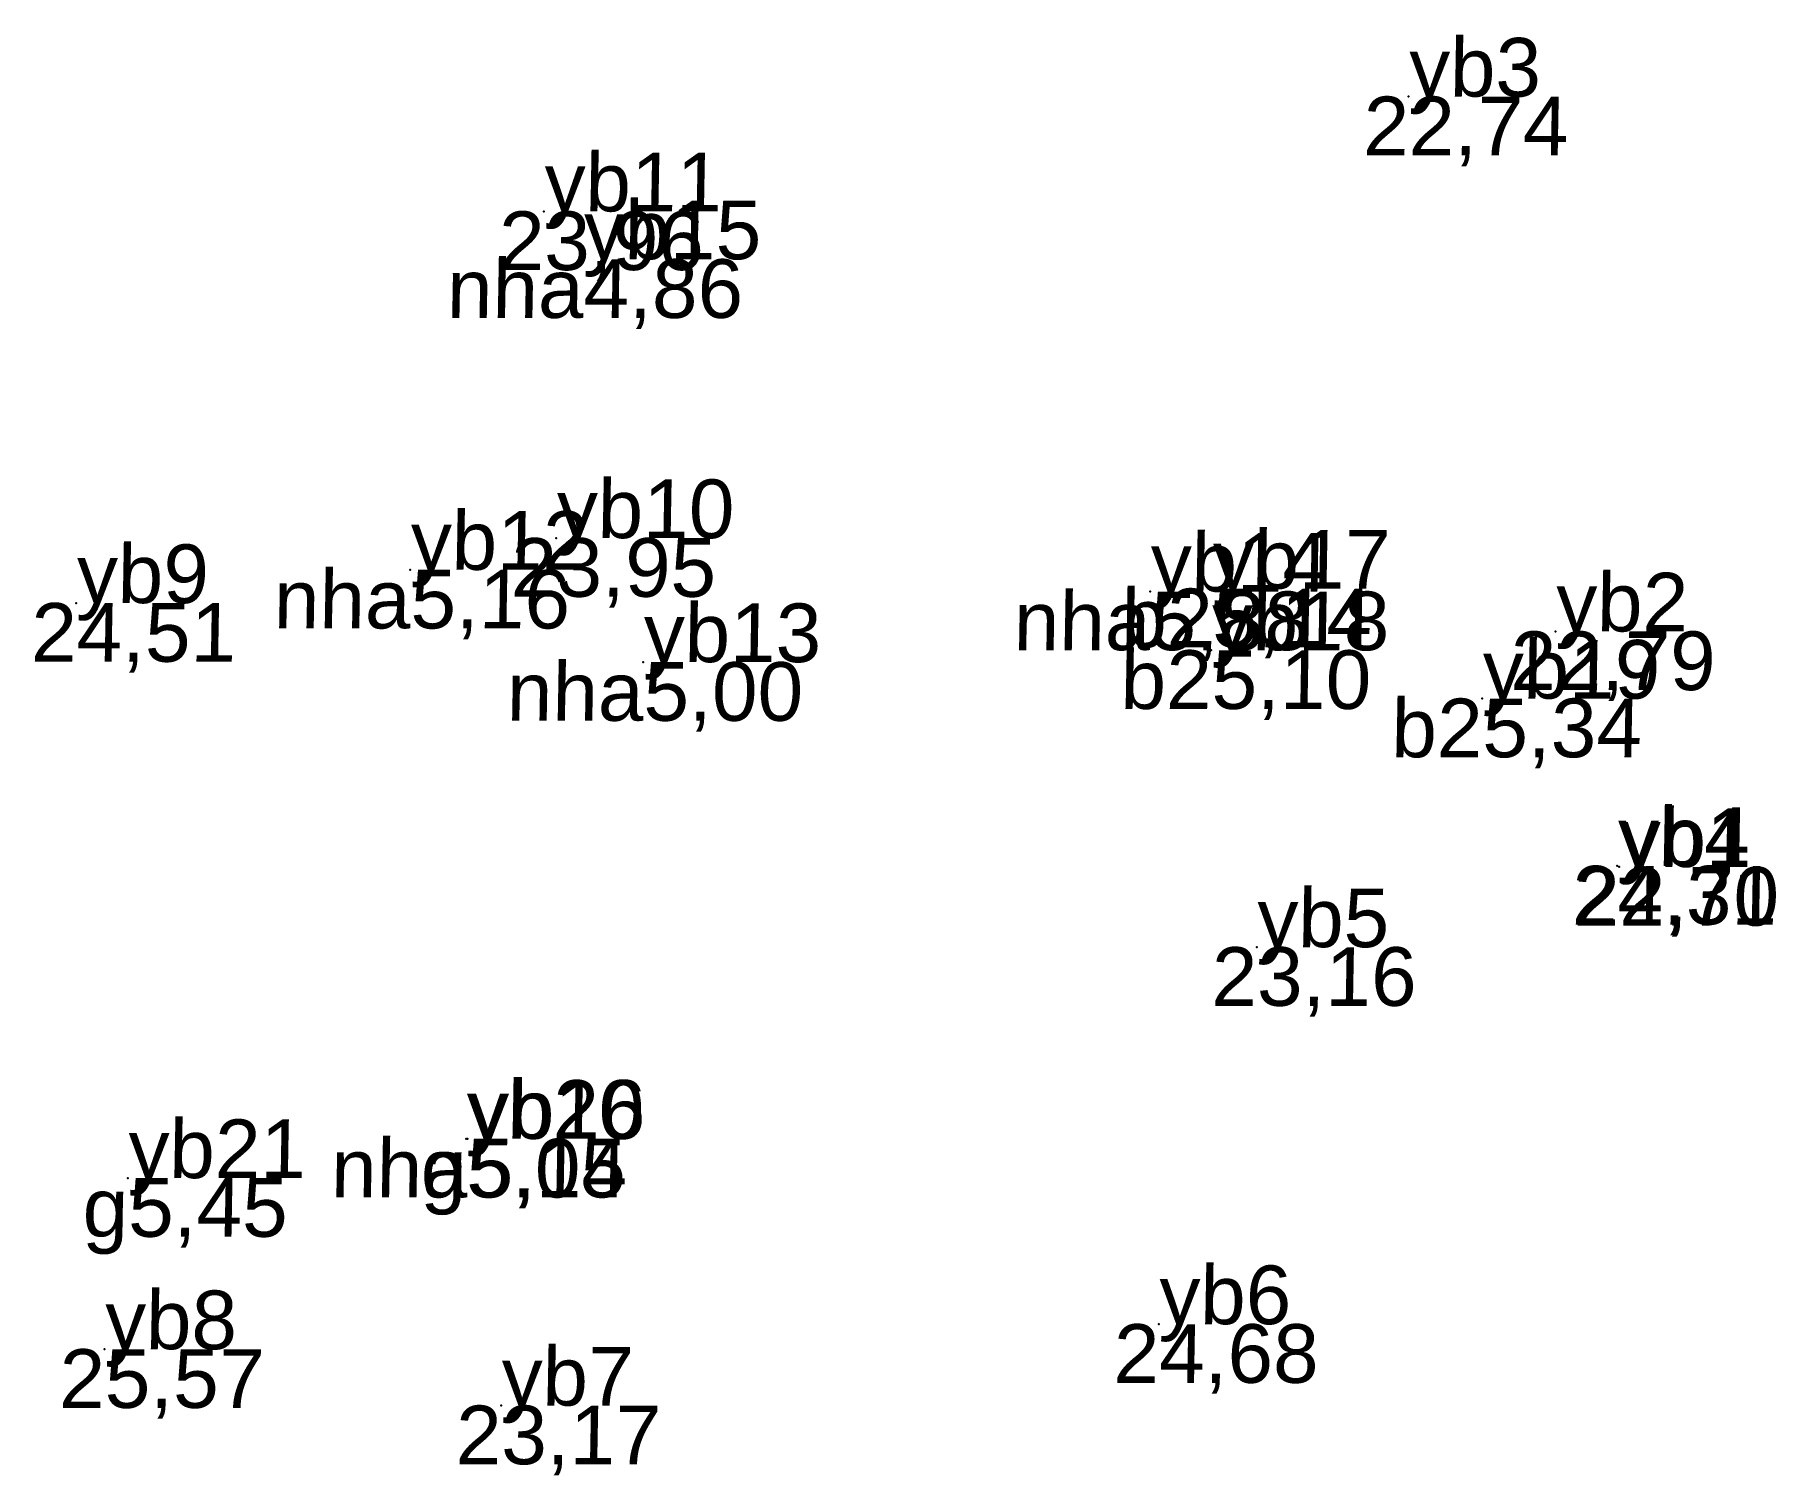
# Model space of a CAD drawing. Header units: metres. Extents: x 584732 to 606137, y 2257469 to 2286410.
# Drawn here: x 600310.91 to 600340.59, y 2283191.48 to 2283216.04 of the extents above; entities that cross this region are included whole.
import ezdxf
from ezdxf.enums import TextEntityAlignment as Align

# ---------------------------------------------------------------- set-up
doc = ezdxf.new("R2010")
doc.units = ezdxf.units.M
doc.header["$MEASUREMENT"] = 0
for name, color, linetype in [('diem', 2, 'Continuous'), ('Docao', 22, 'Continuous'), ('Madiem', 5, 'Continuous'), ('Tendiem', 7, 'Continuous')]:
    doc.layers.add(name, color=color, linetype=linetype)
doc.styles.add('VnArial', font='txt')

msp = doc.modelspace()

# ---------------------------------------------------------------- texts
at = {"layer": 'Docao', "style": 'VnArial', "oblique": 1}
for s, p in [('2,74', (600334.328, 2283214.983, 2.742)), ('3,96', (600319.592, 2283213.026, 3.963)), ('4,86', (600320.262, 2283212.21, 4.856)), ('3,95', (600319.801, 2283207.456, 3.95)), ('5,16', (600317.312, 2283206.916, 5.163)), ('5,88', (600329.923, 2283206.546, 5.878)), ('5,14', (600330.98, 2283206.595, 5.135)), ('4,51', (600311.621, 2283206.349, 4.509)), ('2,79', (600336.835, 2283205.865, 2.787)), ('5,00', (600321.283, 2283205.342, 5.002)), ('5,10', (600330.966, 2283205.544, 5.101)), ('5,34', (600335.582, 2283204.72, 5.342)), ('4,31', (600337.886, 2283201.869, 4.309)), ('2,70', (600337.917, 2283201.85, 2.698)), ('3,16', (600331.741, 2283200.483, 3.164)), ('5,05', (600318.264, 2283197.216, 5.051)), ('5,14', (600318.287, 2283197.216, 5.142)), ('5,45', (600312.5, 2283196.546, 5.452)), ('4,68', (600330.071, 2283194.056, 4.675)), ('5,57', (600312.102, 2283193.629, 5.573)), ('3,17', (600318.86, 2283192.668, 3.165))]:
    msp.add_text(s, height=1, dxfattribs=at).set_placement(p, align=Align.TOP_LEFT)
at = {"layer": 'Madiem', "style": 'VnArial', "oblique": 1}
for s, p in [('2', (600334.328, 2283214.983, 2.742)), ('2', (600319.592, 2283213.026, 3.963)), ('nha', (600320.262, 2283212.21, 4.856)), ('2', (600319.801, 2283207.456, 3.95)), ('nha', (600317.312, 2283206.916, 5.163)), ('nha', (600329.923, 2283206.546, 5.878)), ('b2', (600330.98, 2283206.595, 5.135)), ('2', (600311.621, 2283206.349, 4.509)), ('b2', (600330.966, 2283205.544, 5.101)), ('2', (600336.835, 2283205.865, 2.787)), ('nha', (600321.283, 2283205.342, 5.002)), ('b2', (600335.582, 2283204.72, 5.342)), ('2', (600337.886, 2283201.869, 4.309)), ('2', (600337.917, 2283201.85, 2.698)), ('2', (600331.741, 2283200.483, 3.164)), ('nha', (600318.287, 2283197.216, 5.142)), ('g', (600318.264, 2283197.216, 5.051)), ('g', (600312.5, 2283196.546, 5.452)), ('2', (600330.071, 2283194.056, 4.675)), ('2', (600312.102, 2283193.629, 5.573)), ('2', (600318.86, 2283192.668, 3.165))]:
    msp.add_text(s, height=1, dxfattribs=at).set_placement(p, align=Align.TOP_RIGHT)
at = {"layer": 'Tendiem', "style": 'VnArial', "oblique": 1}
for s, p in [('yb3', (600334.328, 2283214.983, 2.742)), ('yb11', (600319.592, 2283213.026, 3.963)), ('yb15', (600320.262, 2283212.21, 4.856)), ('yb10', (600319.801, 2283207.456, 3.95)), ('yb12', (600317.312, 2283206.916, 5.163)), ('yb9', (600311.621, 2283206.349, 4.509)), ('yb14', (600329.923, 2283206.546, 5.878)), ('yb17', (600330.98, 2283206.595, 5.135)), ('yb2', (600336.835, 2283205.865, 2.787)), ('yb18', (600330.966, 2283205.544, 5.101)), ('yb13', (600321.283, 2283205.342, 5.002)), ('yb19', (600335.582, 2283204.72, 5.342)), ('yb4', (600337.886, 2283201.869, 4.309)), ('yb1', (600337.917, 2283201.85, 2.698)), ('yb5', (600331.741, 2283200.483, 3.164)), ('yb20', (600318.264, 2283197.216, 5.051)), ('yb16', (600318.287, 2283197.216, 5.142)), ('yb21', (600312.5, 2283196.546, 5.452)), ('yb6', (600330.071, 2283194.056, 4.675)), ('yb8', (600312.102, 2283193.629, 5.573)), ('yb7', (600318.86, 2283192.668, 3.165))]:
    msp.add_text(s, height=1, dxfattribs=at).set_placement(p)

# ---------------------------------------------------------------- linework, layer by layer
at = {"layer": 'diem'}
for p in [(600334.328, 2283214.983, 2.742), (600319.592, 2283213.026, 3.963), (600320.262, 2283212.21, 4.856), (600319.801, 2283207.456, 3.95), (600317.312, 2283206.916, 5.163), (600329.923, 2283206.546, 5.878), (600330.98, 2283206.595, 5.135), (600311.621, 2283206.349, 4.509), (600336.835, 2283205.865, 2.787), (600321.283, 2283205.342, 5.002), (600330.966, 2283205.544, 5.101), (600335.582, 2283204.72, 5.342), (600337.886, 2283201.869, 4.309), (600337.917, 2283201.85, 2.698), (600331.741, 2283200.483, 3.164), (600318.264, 2283197.216, 5.051), (600318.287, 2283197.216, 5.142), (600312.5, 2283196.546, 5.452), (600330.071, 2283194.056, 4.675), (600312.102, 2283193.629, 5.573), (600318.86, 2283192.668, 3.165)]:
    msp.add_point(p, dxfattribs=at)

msp.set_redraw_order([(e.dxf.handle, doc.entitydb.next_handle()) for e in msp.query("TEXT MTEXT ATTDEF DIMENSION ARC_DIMENSION")])  # texts and dimensions are drawn at this point

doc.saveas('drawing.dxf')
